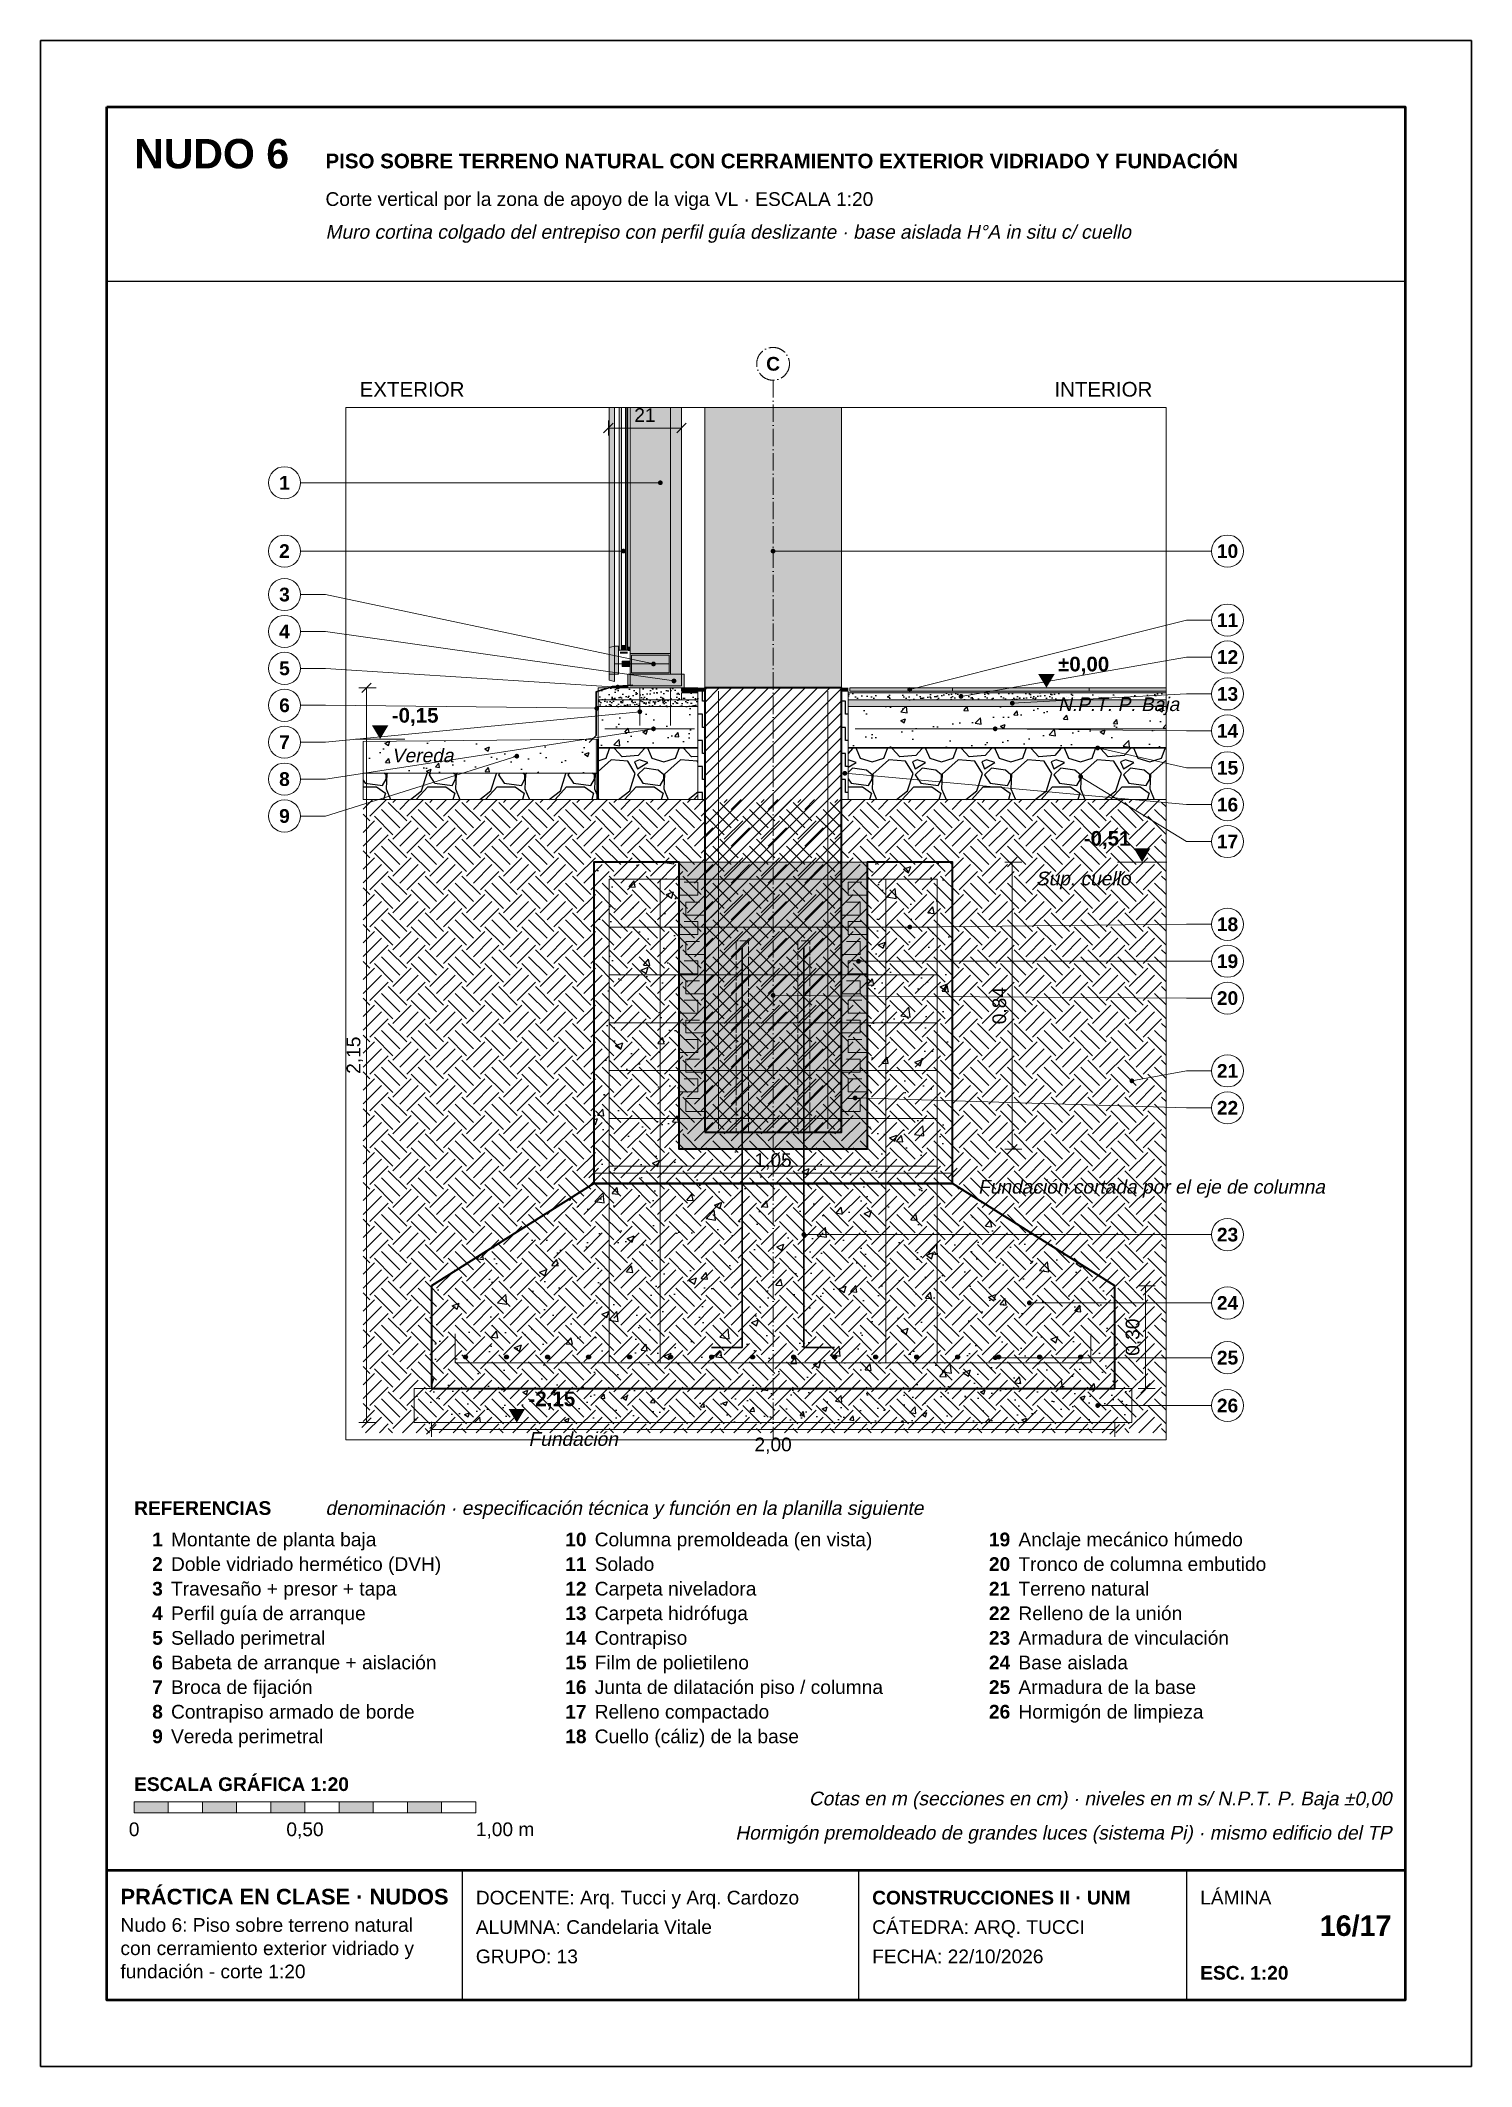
# Model space of a CAD drawing. Header units: millimetres. Extents: x 6 to 4194, y 6 to 5934.
import ezdxf
from ezdxf.enums import TextEntityAlignment as Align

# ---------------------------------------------------------------- set-up
doc = ezdxf.new("R2010")
doc.units = ezdxf.units.MM
doc.header["$LTSCALE"] = 20
doc.linetypes.add('DASHDOT', pattern=[3.556, 2.54, -0.508, 0, -0.508])
doc.linetypes.add('DASHED', pattern=[1.524, 1.27, -0.254])
for name, color, linetype in [('A-ACERO', 250, 'Continuous'), ('A-AISLACION-EPS', 50, 'Continuous'), ('A-ALUMINIO', 253, 'Continuous'), ('A-ARMADURAS', 14, 'Continuous'), ('A-BARRERAS-MEMBRANAS', 7, 'Continuous'), ('A-CONTORNOS', 7, 'Continuous'), ('A-GROUT', 251, 'Continuous'), ('A-HORMIGON-INSITU', 33, 'Continuous'), ('A-HORMIGON-PREMOLDEADO', 8, 'Continuous'), ('A-HORMIGON-SIMPLE', 9, 'Continuous'), ('A-MORTERO-CARPETAS', 252, 'Continuous'), ('A-NEOPRENO-SELLADORES', 7, 'Continuous'), ('A-PROYECCION-OCULTO', 8, 'DASHED'), ('A-SOLADOS', 31, 'Continuous'), ('A-TERRENO', 32, 'Continuous'), ('A-TOSCA', 42, 'Continuous'), ('A-VIDRIO', 4, 'Continuous'), ('A-VISTA', 8, 'Continuous'), ('X-COTAS', 3, 'Continuous'), ('X-EJES', 1, 'DASHDOT'), ('X-MARCO', 7, 'Continuous'), ('X-NIVELES', 7, 'Continuous'), ('X-REFERENCIAS', 1, 'Continuous'), ('X-ROTULO', 7, 'Continuous'), ('X-TEXTOS', 7, 'Continuous')]:
    doc.layers.add(name, color=color, linetype=linetype)
doc.styles.add('ARIAL', font='arial.ttf')
doc.styles.add('ARIAL-B', font='arialbd.ttf')

msp = doc.modelspace()

# ---------------------------------------------------------------- texts
at = {"layer": 'X-COTAS', "style": 'ARIAL'}
for s, p in [('21', (1775, 4818)), ('1,05', (2150, 2638)), ('2,00', (2150, 1806))]:
    msp.add_text(s, height=40.1, dxfattribs=at).set_placement(p, align=Align.CENTER)
for s, p in [('0,84', (2832, 3110)), ('2,15', (942, 2965)), ('0,30', (3222, 2140))]:
    msp.add_text(s, height=40.1, rotation=90, dxfattribs=at).set_placement(p, align=Align.CENTER)
at = {"layer": 'X-EJES', "color": 12, "true_color": 0xcc0000, "style": 'ARIAL-B'}
msp.add_text('C', height=40.1, dxfattribs=at).set_placement((2150, 4968), align=Align.CENTER)
at = {"layer": 'X-NIVELES', "style": 'ARIAL-B'}
for s, p in [('±0,00', (2984, 4088)), ('-0,15', (1034, 3938)), ('-2,15', (1434, 1938))]:
    msp.add_text(s, height=42.96, dxfattribs=at).set_placement(p)
at = {"layer": 'X-NIVELES', "style": 'ARIAL', "oblique": 12}
for s, height, p in [('N.P.T. P. Baja', 40.096, (2984, 3972)), ('Vereda', 40.1, (1034, 3822)), ('Fundación', 40.1, (1434, 1822))]:
    msp.add_text(s, height=height, dxfattribs=at).set_placement(p)
at = {"layer": 'X-NIVELES', "style": 'ARIAL-B'}
msp.add_text('-0,51', height=42.96, dxfattribs=at).set_placement((3196, 3578), align=Align.RIGHT)
at = {"layer": 'X-NIVELES', "style": 'ARIAL', "oblique": 12}
msp.add_text('Sup. cuello', height=40.096, dxfattribs=at).set_placement((3196, 3462), align=Align.RIGHT)
at = {"layer": 'X-REFERENCIAS', "style": 'ARIAL-B'}
for s, p in [('1', (720, 4620)), ('2', (720, 4420)), ('10', (3480, 4420)), ('3', (720, 4292.9)), ('4', (720, 4184.9)), ('11', (3480, 4218.1)), ('12', (3480, 4110.1)), ('5', (720, 4076.9)), ('13', (3480, 4002.1)), ('6', (720, 3968.9)), ('14', (3480, 3894.1)), ('7', (720, 3860.9)), ('15', (3480, 3786.1)), ('8', (720, 3752.9)), ('9', (720, 3644.9)), ('16', (3480, 3678.1)), ('17', (3480, 3570.1)), ('18', (3480, 3328)), ('19', (3480, 3220)), ('20', (3480, 3112)), ('21', (3480, 2899)), ('22', (3480, 2791)), ('23', (3480, 2420)), ('24', (3480, 2220)), ('25', (3480, 2060)), ('26', (3480, 1920))]:
    msp.add_text(s, height=40.1, dxfattribs=at).set_placement(p, align=Align.CENTER)
at = {"layer": 'X-ROTULO'}
for s, height, style, p in [('PRÁCTICA EN CLASE · NUDOS', 45.824, 'ARIAL-B', (240, 480)), ('DOCENTE: Arq. Tucci y Arq. Cardozo', 40.096, 'ARIAL', (1280, 480)), ('CONSTRUCCIONES II · UNM', 40.096, 'ARIAL-B', (2440, 480)), ('LÁMINA', 40.1, 'ARIAL', (3400, 480)), ('Nudo 6: Piso sobre terreno natural', 40.096, 'ARIAL', (240, 400)), ('ALUMNA: Candelaria Vitale', 40.096, 'ARIAL', (1280, 394)), ('CÁTEDRA: ARQ. TUCCI', 40.096, 'ARIAL', (2440, 394)), ('con cerramiento exterior vidriado y', 40.096, 'ARIAL', (240, 332)), ('fundación - corte 1:20', 40.096, 'ARIAL', (240, 264)), ('GRUPO: 13', 40.1, 'ARIAL', (1280, 308)), ('FECHA: 22/10/2026', 40.096, 'ARIAL', (2440, 308)), ('ESC. 1:20', 40.1, 'ARIAL-B', (3400, 260))]:
    msp.add_text(s, height=height, dxfattribs=dict(at, style=style)).set_placement(p)
at = {"layer": 'X-ROTULO', "style": 'ARIAL-B'}
msp.add_text('16/17', height=60.14, dxfattribs=at).set_placement((3960, 388), align=Align.RIGHT)
at = {"layer": 'X-TEXTOS'}
for s, height, style, p in [('NUDO 6', 85.92, 'ARIAL-B', (280, 5560)), ('PISO SOBRE TERRENO NATURAL CON CERRAMIENTO EXTERIOR VIDRIADO Y FUNDACIÓN', 42.96, 'ARIAL-B', (840, 5560)), ('Corte vertical por la zona de apoyo de la viga VL · ESCALA 1:20', 40.096, 'ARIAL', (840, 5450)), ('EXTERIOR', 42.96, 'ARIAL', (940, 4892)), ('REFERENCIAS', 40.096, 'ARIAL-B', (280, 1620)), ('Montante de planta baja', 40.096, 'ARIAL', (388, 1528)), ('Columna premoldeada (en vista)', 40.096, 'ARIAL', (1628, 1528)), ('Anclaje mecánico húmedo', 40.096, 'ARIAL', (2868, 1528)), ('Doble vidriado hermético (DVH)', 40.096, 'ARIAL', (388, 1456)), ('Solado', 40.1, 'ARIAL', (1628, 1456)), ('Tronco de columna embutido', 40.096, 'ARIAL', (2868, 1456)), ('Travesaño + presor + tapa', 40.096, 'ARIAL', (388, 1384)), ('Carpeta niveladora', 40.096, 'ARIAL', (1628, 1384)), ('Terreno natural', 40.096, 'ARIAL', (2868, 1384)), ('Perfil guía de arranque', 40.096, 'ARIAL', (388, 1312)), ('Carpeta hidrófuga', 40.096, 'ARIAL', (1628, 1312)), ('Relleno de la unión', 40.096, 'ARIAL', (2868, 1312)), ('Sellado perimetral', 40.096, 'ARIAL', (388, 1240)), ('Contrapiso', 40.1, 'ARIAL', (1628, 1240)), ('Armadura de vinculación', 40.096, 'ARIAL', (2868, 1240)), ('Babeta de arranque + aislación', 40.096, 'ARIAL', (388, 1168)), ('Film de polietileno', 40.096, 'ARIAL', (1628, 1168)), ('Base aislada', 40.096, 'ARIAL', (2868, 1168)), ('Broca de fijación', 40.096, 'ARIAL', (388, 1096)), ('Junta de dilatación piso / columna', 40.096, 'ARIAL', (1628, 1096)), ('Armadura de la base', 40.096, 'ARIAL', (2868, 1096)), ('Contrapiso armado de borde', 40.096, 'ARIAL', (388, 1024)), ('Relleno compactado', 40.096, 'ARIAL', (1628, 1024)), ('Hormigón de limpieza', 40.096, 'ARIAL', (2868, 1024)), ('Vereda perimetral', 40.096, 'ARIAL', (388, 952)), ('Cuello (cáliz) de la base', 40.096, 'ARIAL', (1628, 952)), ('ESCALA GRÁFICA 1:20', 40.096, 'ARIAL-B', (280, 812)), ('1,00 m', 40.1, 'ARIAL', (1280, 680))]:
    msp.add_text(s, height=height, dxfattribs=dict(at, style=style)).set_placement(p)
at = {"layer": 'X-TEXTOS', "style": 'ARIAL', "oblique": 12}
for s, p in [('Muro cortina colgado del entrepiso con perfil guía deslizante · base aislada H°A in situ c/ cuello', (840, 5354)), ('Fundación cortada por el eje de columna', (2750, 2560)), ('denominación · especificación técnica y función en la planilla siguiente', (840, 1620))]:
    msp.add_text(s, height=40.096, dxfattribs=at).set_placement(p)
at = {"layer": 'X-TEXTOS'}
for s, height, style, p in [('INTERIOR', 42.96, 'ARIAL', (3260, 4892)), ('1', 40.1, 'ARIAL-B', (364, 1528)), ('10', 40.1, 'ARIAL-B', (1604, 1528)), ('19', 40.1, 'ARIAL-B', (2844, 1528)), ('2', 40.1, 'ARIAL-B', (364, 1456)), ('11', 40.1, 'ARIAL-B', (1604, 1456)), ('20', 40.1, 'ARIAL-B', (2844, 1456)), ('3', 40.1, 'ARIAL-B', (364, 1384)), ('12', 40.1, 'ARIAL-B', (1604, 1384)), ('21', 40.1, 'ARIAL-B', (2844, 1384)), ('4', 40.1, 'ARIAL-B', (364, 1312)), ('13', 40.1, 'ARIAL-B', (1604, 1312)), ('22', 40.1, 'ARIAL-B', (2844, 1312)), ('5', 40.1, 'ARIAL-B', (364, 1240)), ('14', 40.1, 'ARIAL-B', (1604, 1240)), ('23', 40.1, 'ARIAL-B', (2844, 1240)), ('6', 40.1, 'ARIAL-B', (364, 1168)), ('15', 40.1, 'ARIAL-B', (1604, 1168)), ('24', 40.1, 'ARIAL-B', (2844, 1168)), ('7', 40.1, 'ARIAL-B', (364, 1096)), ('16', 40.1, 'ARIAL-B', (1604, 1096)), ('25', 40.1, 'ARIAL-B', (2844, 1096)), ('8', 40.1, 'ARIAL-B', (364, 1024)), ('17', 40.1, 'ARIAL-B', (1604, 1024)), ('26', 40.1, 'ARIAL-B', (2844, 1024)), ('9', 40.1, 'ARIAL-B', (364, 952)), ('18', 40.1, 'ARIAL-B', (1604, 952))]:
    msp.add_text(s, height=height, dxfattribs=dict(at, style=style)).set_placement(p, align=Align.RIGHT)
at = {"layer": 'X-TEXTOS', "style": 'ARIAL', "oblique": 12}
for s, p in [('Cotas en m (secciones en cm) · niveles en m s/ N.P.T. P. Baja ±0,00', (3960, 770)), ('Hormigón premoldeado de grandes luces (sistema Pi) · mismo edificio del TP', (3960, 670))]:
    msp.add_text(s, height=40.096, dxfattribs=at).set_placement(p, align=Align.RIGHT)
at = {"layer": 'X-TEXTOS', "style": 'ARIAL'}
for s, p in [('0', (280, 680)), ('0,50', (780, 680))]:
    msp.add_text(s, height=40.1, dxfattribs=at).set_placement(p, align=Align.CENTER)

# ---------------------------------------------------------------- hatches: boundary and pattern name
at = {"layer": 'A-ACERO', "true_color": 0x333333}
h = msp.add_hatch(color=250, dxfattribs=at)
h.dxf.hatch_style = 1
h.paths.add_polyline_path([(1702, 4140), (1724, 4140), (1724, 4146), (1702, 4146)])
at = {"layer": 'A-AISLACION-EPS'}
h = msp.add_hatch(dxfattribs=at)
h.set_pattern_fill('ZIGZAG', color=256, scale=6, angle=90)
h.paths.add_polyline_path([(1930, 3713), (1950, 3713), (1950, 4030), (1930, 4030)])
h = msp.add_hatch(dxfattribs=at)
h.set_pattern_fill('ZIGZAG', color=256, scale=6, angle=90)
h.paths.add_polyline_path([(2350, 3713), (2370, 3713), (2370, 4030), (2350, 4030)])
at = {"layer": 'A-ALUMINIO', "true_color": 0xb9c0c6}
h = msp.add_hatch(color=9, dxfattribs=at)
h.dxf.hatch_style = 1
h.paths.add_polyline_path([(1670, 4062), (1686, 4058), (1686, 4162), (1670, 4158)])
at = {"layer": 'A-ALUMINIO', "true_color": 0x9aa3ab}
h = msp.add_hatch(color=253, dxfattribs=at)
h.dxf.hatch_style = 1
h.paths.add_polyline_path([(1686, 4080), (1698, 4080), (1698, 4162), (1686, 4162)])
h = msp.add_hatch(color=253, dxfattribs=at)
h.dxf.hatch_style = 1
h.paths.add_polyline_path([(1706, 4150), (1718, 4150), (1718, 4164), (1706, 4164)])
h = msp.add_hatch(color=253, dxfattribs=at)
h.dxf.hatch_style = 1
h.paths.add_polyline_path([(1708, 4102), (1732, 4102), (1732, 4118), (1708, 4118)])
h = msp.add_hatch(color=253, dxfattribs=at)
h.dxf.hatch_style = 1
h.paths.add_polyline_path([(1732, 4080), (1850, 4080), (1850, 4140), (1732, 4140)])
h = msp.add_hatch(color=253, dxfattribs=at)
h.dxf.hatch_style = 1
h.paths.add_polyline_path([(1725, 4040), (1890, 4040), (1890, 4080), (1725, 4080)])
at = {"layer": 'A-ARMADURAS'}
h = msp.add_hatch(color=256, dxfattribs=at)
h.dxf.hatch_style = 1
h.paths.add_polyline_path([(1255.6, 2082), (1255.3, 2083.7), (1254.5, 2085.3), (1253.3, 2086.5), (1251.7, 2087.3), (1250, 2087.6), (1248.3, 2087.3), (1246.7, 2086.5), (1245.5, 2085.3), (1244.7, 2083.7), (1244.4, 2082), (1244.7, 2080.3), (1245.5, 2078.7), (1246.7, 2077.5), (1248.3, 2076.7), (1250, 2076.4), (1251.7, 2076.7), (1253.3, 2077.5), (1254.5, 2078.7), (1255.3, 2080.3)])
h = msp.add_hatch(color=256, dxfattribs=at)
h.dxf.hatch_style = 1
h.paths.add_polyline_path([(1375.6, 2082), (1375.3, 2083.7), (1374.5, 2085.3), (1373.3, 2086.5), (1371.7, 2087.3), (1370, 2087.6), (1368.3, 2087.3), (1366.7, 2086.5), (1365.5, 2085.3), (1364.7, 2083.7), (1364.4, 2082), (1364.7, 2080.3), (1365.5, 2078.7), (1366.7, 2077.5), (1368.3, 2076.7), (1370, 2076.4), (1371.7, 2076.7), (1373.3, 2077.5), (1374.5, 2078.7), (1375.3, 2080.3)])
h = msp.add_hatch(color=256, dxfattribs=at)
h.dxf.hatch_style = 1
h.paths.add_polyline_path([(1495.6, 2082), (1495.3, 2083.7), (1494.5, 2085.3), (1493.3, 2086.5), (1491.7, 2087.3), (1490, 2087.6), (1488.3, 2087.3), (1486.7, 2086.5), (1485.5, 2085.3), (1484.7, 2083.7), (1484.4, 2082), (1484.7, 2080.3), (1485.5, 2078.7), (1486.7, 2077.5), (1488.3, 2076.7), (1490, 2076.4), (1491.7, 2076.7), (1493.3, 2077.5), (1494.5, 2078.7), (1495.3, 2080.3)])
h = msp.add_hatch(color=256, dxfattribs=at)
h.dxf.hatch_style = 1
h.paths.add_polyline_path([(1615.6, 2082), (1615.3, 2083.7), (1614.5, 2085.3), (1613.3, 2086.5), (1611.7, 2087.3), (1610, 2087.6), (1608.3, 2087.3), (1606.7, 2086.5), (1605.5, 2085.3), (1604.7, 2083.7), (1604.4, 2082), (1604.7, 2080.3), (1605.5, 2078.7), (1606.7, 2077.5), (1608.3, 2076.7), (1610, 2076.4), (1611.7, 2076.7), (1613.3, 2077.5), (1614.5, 2078.7), (1615.3, 2080.3)])
h = msp.add_hatch(color=256, dxfattribs=at)
h.dxf.hatch_style = 1
h.paths.add_polyline_path([(1735.6, 2082), (1735.3, 2083.7), (1734.5, 2085.3), (1733.3, 2086.5), (1731.7, 2087.3), (1730, 2087.6), (1728.3, 2087.3), (1726.7, 2086.5), (1725.5, 2085.3), (1724.7, 2083.7), (1724.4, 2082), (1724.7, 2080.3), (1725.5, 2078.7), (1726.7, 2077.5), (1728.3, 2076.7), (1730, 2076.4), (1731.7, 2076.7), (1733.3, 2077.5), (1734.5, 2078.7), (1735.3, 2080.3)])
h = msp.add_hatch(color=256, dxfattribs=at)
h.dxf.hatch_style = 1
h.paths.add_polyline_path([(1855.6, 2082), (1855.3, 2083.7), (1854.5, 2085.3), (1853.3, 2086.5), (1851.7, 2087.3), (1850, 2087.6), (1848.3, 2087.3), (1846.7, 2086.5), (1845.5, 2085.3), (1844.7, 2083.7), (1844.4, 2082), (1844.7, 2080.3), (1845.5, 2078.7), (1846.7, 2077.5), (1848.3, 2076.7), (1850, 2076.4), (1851.7, 2076.7), (1853.3, 2077.5), (1854.5, 2078.7), (1855.3, 2080.3)])
h = msp.add_hatch(color=256, dxfattribs=at)
h.dxf.hatch_style = 1
h.paths.add_polyline_path([(1975.6, 2082), (1975.3, 2083.7), (1974.5, 2085.3), (1973.3, 2086.5), (1971.7, 2087.3), (1970, 2087.6), (1968.3, 2087.3), (1966.7, 2086.5), (1965.5, 2085.3), (1964.7, 2083.7), (1964.4, 2082), (1964.7, 2080.3), (1965.5, 2078.7), (1966.7, 2077.5), (1968.3, 2076.7), (1970, 2076.4), (1971.7, 2076.7), (1973.3, 2077.5), (1974.5, 2078.7), (1975.3, 2080.3)])
h = msp.add_hatch(color=256, dxfattribs=at)
h.dxf.hatch_style = 1
h.paths.add_polyline_path([(2095.6, 2082), (2095.3, 2083.7), (2094.5, 2085.3), (2093.3, 2086.5), (2091.7, 2087.3), (2090, 2087.6), (2088.3, 2087.3), (2086.7, 2086.5), (2085.5, 2085.3), (2084.7, 2083.7), (2084.4, 2082), (2084.7, 2080.3), (2085.5, 2078.7), (2086.7, 2077.5), (2088.3, 2076.7), (2090, 2076.4), (2091.7, 2076.7), (2093.3, 2077.5), (2094.5, 2078.7), (2095.3, 2080.3)])
h = msp.add_hatch(color=256, dxfattribs=at)
h.dxf.hatch_style = 1
h.paths.add_polyline_path([(2215.6, 2082), (2215.3, 2083.7), (2214.5, 2085.3), (2213.3, 2086.5), (2211.7, 2087.3), (2210, 2087.6), (2208.3, 2087.3), (2206.7, 2086.5), (2205.5, 2085.3), (2204.7, 2083.7), (2204.4, 2082), (2204.7, 2080.3), (2205.5, 2078.7), (2206.7, 2077.5), (2208.3, 2076.7), (2210, 2076.4), (2211.7, 2076.7), (2213.3, 2077.5), (2214.5, 2078.7), (2215.3, 2080.3)])
h = msp.add_hatch(color=256, dxfattribs=at)
h.dxf.hatch_style = 1
h.paths.add_polyline_path([(2335.6, 2082), (2335.3, 2083.7), (2334.5, 2085.3), (2333.3, 2086.5), (2331.7, 2087.3), (2330, 2087.6), (2328.3, 2087.3), (2326.7, 2086.5), (2325.5, 2085.3), (2324.7, 2083.7), (2324.4, 2082), (2324.7, 2080.3), (2325.5, 2078.7), (2326.7, 2077.5), (2328.3, 2076.7), (2330, 2076.4), (2331.7, 2076.7), (2333.3, 2077.5), (2334.5, 2078.7), (2335.3, 2080.3)])
h = msp.add_hatch(color=256, dxfattribs=at)
h.dxf.hatch_style = 1
h.paths.add_polyline_path([(2455.6, 2082), (2455.3, 2083.7), (2454.5, 2085.3), (2453.3, 2086.5), (2451.7, 2087.3), (2450, 2087.6), (2448.3, 2087.3), (2446.7, 2086.5), (2445.5, 2085.3), (2444.7, 2083.7), (2444.4, 2082), (2444.7, 2080.3), (2445.5, 2078.7), (2446.7, 2077.5), (2448.3, 2076.7), (2450, 2076.4), (2451.7, 2076.7), (2453.3, 2077.5), (2454.5, 2078.7), (2455.3, 2080.3)])
h = msp.add_hatch(color=256, dxfattribs=at)
h.dxf.hatch_style = 1
h.paths.add_polyline_path([(2575.6, 2082), (2575.3, 2083.7), (2574.5, 2085.3), (2573.3, 2086.5), (2571.7, 2087.3), (2570, 2087.6), (2568.3, 2087.3), (2566.7, 2086.5), (2565.5, 2085.3), (2564.7, 2083.7), (2564.4, 2082), (2564.7, 2080.3), (2565.5, 2078.7), (2566.7, 2077.5), (2568.3, 2076.7), (2570, 2076.4), (2571.7, 2076.7), (2573.3, 2077.5), (2574.5, 2078.7), (2575.3, 2080.3)])
h = msp.add_hatch(color=256, dxfattribs=at)
h.dxf.hatch_style = 1
h.paths.add_polyline_path([(2695.6, 2082), (2695.3, 2083.7), (2694.5, 2085.3), (2693.3, 2086.5), (2691.7, 2087.3), (2690, 2087.6), (2688.3, 2087.3), (2686.7, 2086.5), (2685.5, 2085.3), (2684.7, 2083.7), (2684.4, 2082), (2684.7, 2080.3), (2685.5, 2078.7), (2686.7, 2077.5), (2688.3, 2076.7), (2690, 2076.4), (2691.7, 2076.7), (2693.3, 2077.5), (2694.5, 2078.7), (2695.3, 2080.3)])
h = msp.add_hatch(color=256, dxfattribs=at)
h.dxf.hatch_style = 1
h.paths.add_polyline_path([(2815.6, 2082), (2815.3, 2083.7), (2814.5, 2085.3), (2813.3, 2086.5), (2811.7, 2087.3), (2810, 2087.6), (2808.3, 2087.3), (2806.7, 2086.5), (2805.5, 2085.3), (2804.7, 2083.7), (2804.4, 2082), (2804.7, 2080.3), (2805.5, 2078.7), (2806.7, 2077.5), (2808.3, 2076.7), (2810, 2076.4), (2811.7, 2076.7), (2813.3, 2077.5), (2814.5, 2078.7), (2815.3, 2080.3)])
h = msp.add_hatch(color=256, dxfattribs=at)
h.dxf.hatch_style = 1
h.paths.add_polyline_path([(2935.6, 2082), (2935.3, 2083.7), (2934.5, 2085.3), (2933.3, 2086.5), (2931.7, 2087.3), (2930, 2087.6), (2928.3, 2087.3), (2926.7, 2086.5), (2925.5, 2085.3), (2924.7, 2083.7), (2924.4, 2082), (2924.7, 2080.3), (2925.5, 2078.7), (2926.7, 2077.5), (2928.3, 2076.7), (2930, 2076.4), (2931.7, 2076.7), (2933.3, 2077.5), (2934.5, 2078.7), (2935.3, 2080.3)])
h = msp.add_hatch(color=256, dxfattribs=at)
h.dxf.hatch_style = 1
h.paths.add_polyline_path([(3055.6, 2082), (3055.3, 2083.7), (3054.5, 2085.3), (3053.3, 2086.5), (3051.7, 2087.3), (3050, 2087.6), (3048.3, 2087.3), (3046.7, 2086.5), (3045.5, 2085.3), (3044.7, 2083.7), (3044.4, 2082), (3044.7, 2080.3), (3045.5, 2078.7), (3046.7, 2077.5), (3048.3, 2076.7), (3050, 2076.4), (3051.7, 2076.7), (3053.3, 2077.5), (3054.5, 2078.7), (3055.3, 2080.3)])
at = {"layer": 'A-BARRERAS-MEMBRANAS', "true_color": 0x000000}
h = msp.add_hatch(color=18, dxfattribs=at)
h.dxf.hatch_style = 1
h.paths.add_polyline_path([(1638, 3863), (1930, 3863), (1930, 3865), (1638, 3865)])
h = msp.add_hatch(color=18, dxfattribs=at)
h.dxf.hatch_style = 1
h.paths.add_polyline_path([(2370, 3863), (3300, 3863), (3300, 3865), (2370, 3865)])
at = {"layer": 'A-GROUT'}
h = msp.add_hatch(dxfattribs=at)
h.set_pattern_fill('AR-SAND', color=256, scale=0.4)
h.paths.add_polyline_path([(1875, 2690), (2425, 2690), (2425, 3530), (1875, 3530)])
at = {"layer": 'A-HORMIGON-INSITU'}
h = msp.add_hatch(dxfattribs=at)
h.set_pattern_fill('AR-CONC', color=256, scale=1.2)
h.paths.add_polyline_path([(1625, 2590), (2675, 2590), (2675, 3530), (2425, 3530), (2425, 2690), (1875, 2690), (1875, 3530), (1625, 3530)])
h = msp.add_hatch(dxfattribs=at)
h.set_pattern_fill('AR-CONC', color=256, scale=1.2)
h.paths.add_polyline_path([(1150, 1990), (3150, 1990), (3150, 2290), (2675, 2590), (1625, 2590), (1150, 2290)])
at = {"layer": 'A-HORMIGON-PREMOLDEADO'}
h = msp.add_hatch(dxfattribs=at)
h.set_pattern_fill('ANSI31', color=256, scale=8)
h.paths.add_polyline_path([(1950, 2740), (2350, 2740), (2350, 4040), (1950, 4040)])
at = {"layer": 'A-HORMIGON-SIMPLE'}
h = msp.add_hatch(dxfattribs=at)
h.set_pattern_fill('AR-CONC', color=256, scale=0.8)
h.paths.add_polyline_path([(1638, 3865), (1930, 3865), (1930, 3985), (1638, 3985)])
h = msp.add_hatch(dxfattribs=at)
h.set_pattern_fill('AR-CONC', color=256, scale=0.8)
h.paths.add_polyline_path([(2370, 3865), (3300, 3865), (3300, 3985), (2370, 3985)])
h = msp.add_hatch(dxfattribs=at)
h.set_pattern_fill('AR-CONC', color=256, scale=0.8)
h.paths.add_polyline_path([(950, 3790), (1634, 3790), (1634, 3890), (950, 3883)])
h = msp.add_hatch(dxfattribs=at)
h.set_pattern_fill('AR-CONC', color=256, scale=0.8)
h.paths.add_polyline_path([(1100, 1890), (3200, 1890), (3200, 1990), (1100, 1990)])
at = {"layer": 'A-MORTERO-CARPETAS'}
h = msp.add_hatch(dxfattribs=at)
h.set_pattern_fill('AR-SAND', color=256, scale=0.6)
h.paths.add_polyline_path([(1638, 4005), (1930, 4005), (1930, 4040), (1638, 4040)])
h = msp.add_hatch(dxfattribs=at)
h.set_pattern_fill('AR-SAND', color=256, scale=0.4)
h.paths.add_polyline_path([(1638, 3985), (1930, 3985), (1930, 4005), (1638, 4005)])
at = {"layer": 'A-MORTERO-CARPETAS', "true_color": 0x8d8d8d}
h = msp.add_hatch(color=252, dxfattribs=at)
h.dxf.hatch_style = 1
h.paths.add_polyline_path([(1882, 4025), (1930, 4025), (1930, 4030), (1882, 4030)])
at = {"layer": 'A-MORTERO-CARPETAS'}
h = msp.add_hatch(dxfattribs=at)
h.set_pattern_fill('AR-SAND', color=256, scale=0.6)
h.paths.add_polyline_path([(1882, 4005), (1930, 4005), (1930, 4025), (1882, 4025)])
h = msp.add_hatch(dxfattribs=at)
h.set_pattern_fill('AR-SAND', color=256, scale=0.6)
h.paths.add_polyline_path([(2370, 4005), (3300, 4005), (3300, 4025), (2370, 4025)])
h = msp.add_hatch(dxfattribs=at)
h.set_pattern_fill('AR-SAND', color=256, scale=0.4)
h.paths.add_polyline_path([(2370, 3985), (3300, 3985), (3300, 4005), (2370, 4005)])
at = {"layer": 'A-MORTERO-CARPETAS', "true_color": 0x8d8d8d}
h = msp.add_hatch(color=252, dxfattribs=at)
h.dxf.hatch_style = 1
h.paths.add_polyline_path([(2375, 4025), (3300, 4025), (3300, 4030), (2375, 4030)])
at = {"layer": 'A-NEOPRENO-SELLADORES', "true_color": 0x111111}
h = msp.add_hatch(color=250, dxfattribs=at)
h.dxf.hatch_style = 1
h.paths.add_polyline_path([(1698, 4148), (1700, 4148), (1700, 4160), (1698, 4160)])
h = msp.add_hatch(color=250, dxfattribs=at)
h.dxf.hatch_style = 1
h.paths.add_polyline_path([(1706, 4150), (1718, 4150), (1718, 4154), (1706, 4154)])
h = msp.add_hatch(color=250, dxfattribs=at)
h.dxf.hatch_style = 1
h.paths.add_polyline_path([(1725, 4148), (1730, 4148), (1730, 4160), (1725, 4160)])
at = {"layer": 'A-NEOPRENO-SELLADORES', "true_color": 0x222222}
h = msp.add_hatch(color=250, dxfattribs=at)
h.dxf.hatch_style = 1
h.paths.add_polyline_path([(1670, 4040), (1725, 4040), (1725, 4044), (1670, 4044)])
at = {"layer": 'A-NEOPRENO-SELLADORES', "true_color": 0x111111}
h = msp.add_hatch(color=250, dxfattribs=at)
h.dxf.hatch_style = 1
h.paths.add_polyline_path([(1930, 4030), (1950, 4030), (1950, 4040), (1930, 4040)])
h = msp.add_hatch(color=250, dxfattribs=at)
h.dxf.hatch_style = 1
h.paths.add_polyline_path([(2350, 4030), (2370, 4030), (2370, 4040), (2350, 4040)])
h = msp.add_hatch(color=250, dxfattribs=at)
h.dxf.hatch_style = 1
h.paths.add_polyline_path([(1630, 3790), (1634, 3790), (1634, 3890), (1630, 3890)])
at = {"layer": 'A-SOLADOS', "true_color": 0xcdbb9c}
h = msp.add_hatch(color=9, dxfattribs=at)
h.dxf.hatch_style = 1
h.paths.add_polyline_path([(1882, 4030), (1930, 4030), (1930, 4040), (1882, 4040)])
h = msp.add_hatch(color=9, dxfattribs=at)
h.dxf.hatch_style = 1
h.paths.add_polyline_path([(2375, 4030), (3300, 4030), (3300, 4040), (2375, 4040)])
at = {"layer": 'A-TERRENO'}
h = msp.add_hatch(dxfattribs=at)
h.set_pattern_fill('EARTH', color=256, scale=12, angle=45)
h.paths.add_polyline_path([(950, 1860), (3300, 1860), (3300, 3713), (950, 3713)])
at = {"layer": 'A-TOSCA'}
h = msp.add_hatch(dxfattribs=at)
h.set_pattern_fill('GRAVEL', color=256, scale=8)
h.paths.add_polyline_path([(1638, 3713), (1930, 3713), (1930, 3863), (1638, 3863)])
h = msp.add_hatch(dxfattribs=at)
h.set_pattern_fill('GRAVEL', color=256, scale=8)
h.paths.add_polyline_path([(2370, 3713), (3300, 3713), (3300, 3863), (2370, 3863)])
h = msp.add_hatch(dxfattribs=at)
h.set_pattern_fill('GRAVEL', color=256, scale=8)
h.paths.add_polyline_path([(950, 3713), (1634, 3713), (1634, 3790), (950, 3790)])
at = {"layer": 'A-VIDRIO', "true_color": 0xbfe3f0}
h = msp.add_hatch(color=254, dxfattribs=at)
h.dxf.hatch_style = 1
h.paths.add_polyline_path([(1700, 4860), (1700, 4150), (1706, 4150), (1706, 4860)])
h = msp.add_hatch(color=254, dxfattribs=at)
h.dxf.hatch_style = 1
h.paths.add_polyline_path([(1718, 4860), (1718, 4150), (1725, 4150), (1725, 4860)])
at = {"layer": 'A-VISTA', "true_color": 0xe9ecee}
h = msp.add_hatch(color=7, dxfattribs=at)
h.dxf.hatch_style = 1
h.paths.add_polyline_path([(1670, 4860), (1670, 4080), (1686, 4080), (1686, 4860)])
at = {"layer": 'A-VISTA', "true_color": 0xe3e7ea}
h = msp.add_hatch(color=254, dxfattribs=at)
h.dxf.hatch_style = 1
h.paths.add_polyline_path([(1732, 4860), (1732, 4080), (1882, 4080), (1882, 4860)])
at = {"layer": 'A-VISTA', "true_color": 0xeceeef}
h = msp.add_hatch(color=7, dxfattribs=at)
h.dxf.hatch_style = 1
h.paths.add_polyline_path([(1950, 4860), (1950, 4040), (2350, 4040), (2350, 4860)])
at = {"layer": 'X-NIVELES'}
h = msp.add_hatch(color=7, dxfattribs=at)
h.dxf.hatch_style = 1
h.paths.add_polyline_path([(2950, 4040), (2926, 4080), (2974, 4080)])
h = msp.add_hatch(color=7, dxfattribs=at)
h.dxf.hatch_style = 1
h.paths.add_polyline_path([(1000, 3890), (976, 3930), (1024, 3930)])
h = msp.add_hatch(color=7, dxfattribs=at)
h.dxf.hatch_style = 1
h.paths.add_polyline_path([(3230, 3530), (3206, 3570), (3254, 3570)])
h = msp.add_hatch(color=7, dxfattribs=at)
h.dxf.hatch_style = 1
h.paths.add_polyline_path([(1400, 1890), (1376, 1930), (1424, 1930)])
at = {"layer": 'X-REFERENCIAS'}
h = msp.add_hatch(color=7, dxfattribs=at)
h.dxf.hatch_style = 1
h.paths.add_polyline_path([(1827, 4640), (1826.7, 4642.2), (1825.7, 4644.1), (1824.1, 4645.7), (1822.2, 4646.7), (1820, 4647), (1817.8, 4646.7), (1815.9, 4645.7), (1814.3, 4644.1), (1813.3, 4642.2), (1813, 4640), (1813.3, 4637.8), (1814.3, 4635.9), (1815.9, 4634.3), (1817.8, 4633.3), (1820, 4633), (1822.2, 4633.3), (1824.1, 4634.3), (1825.7, 4635.9), (1826.7, 4637.8)])
h = msp.add_hatch(color=7, dxfattribs=at)
h.dxf.hatch_style = 1
h.paths.add_polyline_path([(1719, 4440), (1718.7, 4442.2), (1717.7, 4444.1), (1716.1, 4445.7), (1714.2, 4446.7), (1712, 4447), (1709.8, 4446.7), (1707.9, 4445.7), (1706.3, 4444.1), (1705.3, 4442.2), (1705, 4440), (1705.3, 4437.8), (1706.3, 4435.9), (1707.9, 4434.3), (1709.8, 4433.3), (1712, 4433), (1714.2, 4433.3), (1716.1, 4434.3), (1717.7, 4435.9), (1718.7, 4437.8)])
h = msp.add_hatch(color=7, dxfattribs=at)
h.dxf.hatch_style = 1
h.paths.add_polyline_path([(2157, 4440), (2156.7, 4442.2), (2155.7, 4444.1), (2154.1, 4445.7), (2152.2, 4446.7), (2150, 4447), (2147.8, 4446.7), (2145.9, 4445.7), (2144.3, 4444.1), (2143.3, 4442.2), (2143, 4440), (2143.3, 4437.8), (2144.3, 4435.9), (2145.9, 4434.3), (2147.8, 4433.3), (2150, 4433), (2152.2, 4433.3), (2154.1, 4434.3), (2155.7, 4435.9), (2156.7, 4437.8)])
h = msp.add_hatch(color=7, dxfattribs=at)
h.dxf.hatch_style = 1
h.paths.add_polyline_path([(1807, 4110), (1806.7, 4112.2), (1805.7, 4114.1), (1804.1, 4115.7), (1802.2, 4116.7), (1800, 4117), (1797.8, 4116.7), (1795.9, 4115.7), (1794.3, 4114.1), (1793.3, 4112.2), (1793, 4110), (1793.3, 4107.8), (1794.3, 4105.9), (1795.9, 4104.3), (1797.8, 4103.3), (1800, 4103), (1802.2, 4103.3), (1804.1, 4104.3), (1805.7, 4105.9), (1806.7, 4107.8)])
h = msp.add_hatch(color=7, dxfattribs=at)
h.dxf.hatch_style = 1
h.paths.add_polyline_path([(1702, 4042), (1701.7, 4044.2), (1700.7, 4046.1), (1699.1, 4047.7), (1697.2, 4048.7), (1695, 4049), (1692.8, 4048.7), (1690.9, 4047.7), (1689.3, 4046.1), (1688.3, 4044.2), (1688, 4042), (1688.3, 4039.8), (1689.3, 4037.9), (1690.9, 4036.3), (1692.8, 4035.3), (1695, 4035), (1697.2, 4035.3), (1699.1, 4036.3), (1700.7, 4037.9), (1701.7, 4039.8)])
h = msp.add_hatch(color=7, dxfattribs=at)
h.dxf.hatch_style = 1
h.paths.add_polyline_path([(1867, 4060), (1866.7, 4062.2), (1865.7, 4064.1), (1864.1, 4065.7), (1862.2, 4066.7), (1860, 4067), (1857.8, 4066.7), (1855.9, 4065.7), (1854.3, 4064.1), (1853.3, 4062.2), (1853, 4060), (1853.3, 4057.8), (1854.3, 4055.9), (1855.9, 4054.3), (1857.8, 4053.3), (1860, 4053), (1862.2, 4053.3), (1864.1, 4054.3), (1865.7, 4055.9), (1866.7, 4057.8)])
h = msp.add_hatch(color=7, dxfattribs=at)
h.dxf.hatch_style = 1
h.paths.add_polyline_path([(2557, 4035), (2556.7, 4037.2), (2555.7, 4039.1), (2554.1, 4040.7), (2552.2, 4041.7), (2550, 4042), (2547.8, 4041.7), (2545.9, 4040.7), (2544.3, 4039.1), (2543.3, 4037.2), (2543, 4035), (2543.3, 4032.8), (2544.3, 4030.9), (2545.9, 4029.3), (2547.8, 4028.3), (2550, 4028), (2552.2, 4028.3), (2554.1, 4029.3), (2555.7, 4030.9), (2556.7, 4032.8)])
h = msp.add_hatch(color=7, dxfattribs=at)
h.dxf.hatch_style = 1
h.paths.add_polyline_path([(1641, 3980), (1640.7, 3982.2), (1639.7, 3984.1), (1638.1, 3985.7), (1636.2, 3986.7), (1634, 3987), (1631.8, 3986.7), (1629.9, 3985.7), (1628.3, 3984.1), (1627.3, 3982.2), (1627, 3980), (1627.3, 3977.8), (1628.3, 3975.9), (1629.9, 3974.3), (1631.8, 3973.3), (1634, 3973), (1636.2, 3973.3), (1638.1, 3974.3), (1639.7, 3975.9), (1640.7, 3977.8)])
h = msp.add_hatch(color=7, dxfattribs=at)
h.dxf.hatch_style = 1
h.paths.add_polyline_path([(1767, 3970), (1766.7, 3972.2), (1765.7, 3974.1), (1764.1, 3975.7), (1762.2, 3976.7), (1760, 3977), (1757.8, 3976.7), (1755.9, 3975.7), (1754.3, 3974.1), (1753.3, 3972.2), (1753, 3970), (1753.3, 3967.8), (1754.3, 3965.9), (1755.9, 3964.3), (1757.8, 3963.3), (1760, 3963), (1762.2, 3963.3), (1764.1, 3964.3), (1765.7, 3965.9), (1766.7, 3967.8)])
h = msp.add_hatch(color=7, dxfattribs=at)
h.dxf.hatch_style = 1
h.paths.add_polyline_path([(2707, 4015), (2706.7, 4017.2), (2705.7, 4019.1), (2704.1, 4020.7), (2702.2, 4021.7), (2700, 4022), (2697.8, 4021.7), (2695.9, 4020.7), (2694.3, 4019.1), (2693.3, 4017.2), (2693, 4015), (2693.3, 4012.8), (2694.3, 4010.9), (2695.9, 4009.3), (2697.8, 4008.3), (2700, 4008), (2702.2, 4008.3), (2704.1, 4009.3), (2705.7, 4010.9), (2706.7, 4012.8)])
h = msp.add_hatch(color=7, dxfattribs=at)
h.dxf.hatch_style = 1
h.paths.add_polyline_path([(2857, 3995), (2856.7, 3997.2), (2855.7, 3999.1), (2854.1, 4000.7), (2852.2, 4001.7), (2850, 4002), (2847.8, 4001.7), (2845.9, 4000.7), (2844.3, 3999.1), (2843.3, 3997.2), (2843, 3995), (2843.3, 3992.8), (2844.3, 3990.9), (2845.9, 3989.3), (2847.8, 3988.3), (2850, 3988), (2852.2, 3988.3), (2854.1, 3989.3), (2855.7, 3990.9), (2856.7, 3992.8)])
h = msp.add_hatch(color=7, dxfattribs=at)
h.dxf.hatch_style = 1
h.paths.add_polyline_path([(1807, 3920), (1806.7, 3922.2), (1805.7, 3924.1), (1804.1, 3925.7), (1802.2, 3926.7), (1800, 3927), (1797.8, 3926.7), (1795.9, 3925.7), (1794.3, 3924.1), (1793.3, 3922.2), (1793, 3920), (1793.3, 3917.8), (1794.3, 3915.9), (1795.9, 3914.3), (1797.8, 3913.3), (1800, 3913), (1802.2, 3913.3), (1804.1, 3914.3), (1805.7, 3915.9), (1806.7, 3917.8)])
h = msp.add_hatch(color=7, dxfattribs=at)
h.dxf.hatch_style = 1
h.paths.add_polyline_path([(2807, 3920), (2806.7, 3922.2), (2805.7, 3924.1), (2804.1, 3925.7), (2802.2, 3926.7), (2800, 3927), (2797.8, 3926.7), (2795.9, 3925.7), (2794.3, 3924.1), (2793.3, 3922.2), (2793, 3920), (2793.3, 3917.8), (2794.3, 3915.9), (2795.9, 3914.3), (2797.8, 3913.3), (2800, 3913), (2802.2, 3913.3), (2804.1, 3914.3), (2805.7, 3915.9), (2806.7, 3917.8)])
h = msp.add_hatch(color=7, dxfattribs=at)
h.dxf.hatch_style = 1
h.paths.add_polyline_path([(3107, 3864), (3106.7, 3866.2), (3105.7, 3868.1), (3104.1, 3869.7), (3102.2, 3870.7), (3100, 3871), (3097.8, 3870.7), (3095.9, 3869.7), (3094.3, 3868.1), (3093.3, 3866.2), (3093, 3864), (3093.3, 3861.8), (3094.3, 3859.9), (3095.9, 3858.3), (3097.8, 3857.3), (3100, 3857), (3102.2, 3857.3), (3104.1, 3858.3), (3105.7, 3859.9), (3106.7, 3861.8)])
h = msp.add_hatch(color=7, dxfattribs=at)
h.dxf.hatch_style = 1
h.paths.add_polyline_path([(1407, 3840), (1406.7, 3842.2), (1405.7, 3844.1), (1404.1, 3845.7), (1402.2, 3846.7), (1400, 3847), (1397.8, 3846.7), (1395.9, 3845.7), (1394.3, 3844.1), (1393.3, 3842.2), (1393, 3840), (1393.3, 3837.8), (1394.3, 3835.9), (1395.9, 3834.3), (1397.8, 3833.3), (1400, 3833), (1402.2, 3833.3), (1404.1, 3834.3), (1405.7, 3835.9), (1406.7, 3837.8)])
h = msp.add_hatch(color=7, dxfattribs=at)
h.dxf.hatch_style = 1
h.paths.add_polyline_path([(2367, 3790), (2366.7, 3792.2), (2365.7, 3794.1), (2364.1, 3795.7), (2362.2, 3796.7), (2360, 3797), (2357.8, 3796.7), (2355.9, 3795.7), (2354.3, 3794.1), (2353.3, 3792.2), (2353, 3790), (2353.3, 3787.8), (2354.3, 3785.9), (2355.9, 3784.3), (2357.8, 3783.3), (2360, 3783), (2362.2, 3783.3), (2364.1, 3784.3), (2365.7, 3785.9), (2366.7, 3787.8)])
h = msp.add_hatch(color=7, dxfattribs=at)
h.dxf.hatch_style = 1
h.paths.add_polyline_path([(3057, 3780), (3056.7, 3782.2), (3055.7, 3784.1), (3054.1, 3785.7), (3052.2, 3786.7), (3050, 3787), (3047.8, 3786.7), (3045.9, 3785.7), (3044.3, 3784.1), (3043.3, 3782.2), (3043, 3780), (3043.3, 3777.8), (3044.3, 3775.9), (3045.9, 3774.3), (3047.8, 3773.3), (3050, 3773), (3052.2, 3773.3), (3054.1, 3774.3), (3055.7, 3775.9), (3056.7, 3777.8)])
h = msp.add_hatch(color=7, dxfattribs=at)
h.dxf.hatch_style = 1
h.paths.add_polyline_path([(2557, 3340), (2556.7, 3342.2), (2555.7, 3344.1), (2554.1, 3345.7), (2552.2, 3346.7), (2550, 3347), (2547.8, 3346.7), (2545.9, 3345.7), (2544.3, 3344.1), (2543.3, 3342.2), (2543, 3340), (2543.3, 3337.8), (2544.3, 3335.9), (2545.9, 3334.3), (2547.8, 3333.3), (2550, 3333), (2552.2, 3333.3), (2554.1, 3334.3), (2555.7, 3335.9), (2556.7, 3337.8)])
h = msp.add_hatch(color=7, dxfattribs=at)
h.dxf.hatch_style = 1
h.paths.add_polyline_path([(2407, 3240), (2406.7, 3242.2), (2405.7, 3244.1), (2404.1, 3245.7), (2402.2, 3246.7), (2400, 3247), (2397.8, 3246.7), (2395.9, 3245.7), (2394.3, 3244.1), (2393.3, 3242.2), (2393, 3240), (2393.3, 3237.8), (2394.3, 3235.9), (2395.9, 3234.3), (2397.8, 3233.3), (2400, 3233), (2402.2, 3233.3), (2404.1, 3234.3), (2405.7, 3235.9), (2406.7, 3237.8)])
h = msp.add_hatch(color=7, dxfattribs=at)
h.dxf.hatch_style = 1
h.paths.add_polyline_path([(2157, 3140), (2156.7, 3142.2), (2155.7, 3144.1), (2154.1, 3145.7), (2152.2, 3146.7), (2150, 3147), (2147.8, 3146.7), (2145.9, 3145.7), (2144.3, 3144.1), (2143.3, 3142.2), (2143, 3140), (2143.3, 3137.8), (2144.3, 3135.9), (2145.9, 3134.3), (2147.8, 3133.3), (2150, 3133), (2152.2, 3133.3), (2154.1, 3134.3), (2155.7, 3135.9), (2156.7, 3137.8)])
h = msp.add_hatch(color=7, dxfattribs=at)
h.dxf.hatch_style = 1
h.paths.add_polyline_path([(2397, 2840), (2396.7, 2842.2), (2395.7, 2844.1), (2394.1, 2845.7), (2392.2, 2846.7), (2390, 2847), (2387.8, 2846.7), (2385.9, 2845.7), (2384.3, 2844.1), (2383.3, 2842.2), (2383, 2840), (2383.3, 2837.8), (2384.3, 2835.9), (2385.9, 2834.3), (2387.8, 2833.3), (2390, 2833), (2392.2, 2833.3), (2394.1, 2834.3), (2395.7, 2835.9), (2396.7, 2837.8)])
h = msp.add_hatch(color=7, dxfattribs=at)
h.dxf.hatch_style = 1
h.paths.add_polyline_path([(3207, 2890), (3206.7, 2892.2), (3205.7, 2894.1), (3204.1, 2895.7), (3202.2, 2896.7), (3200, 2897), (3197.8, 2896.7), (3195.9, 2895.7), (3194.3, 2894.1), (3193.3, 2892.2), (3193, 2890), (3193.3, 2887.8), (3194.3, 2885.9), (3195.9, 2884.3), (3197.8, 2883.3), (3200, 2883), (3202.2, 2883.3), (3204.1, 2884.3), (3205.7, 2885.9), (3206.7, 2887.8)])
h = msp.add_hatch(color=7, dxfattribs=at)
h.dxf.hatch_style = 1
h.paths.add_polyline_path([(2247, 2440), (2246.7, 2442.2), (2245.7, 2444.1), (2244.1, 2445.7), (2242.2, 2446.7), (2240, 2447), (2237.8, 2446.7), (2235.9, 2445.7), (2234.3, 2444.1), (2233.3, 2442.2), (2233, 2440), (2233.3, 2437.8), (2234.3, 2435.9), (2235.9, 2434.3), (2237.8, 2433.3), (2240, 2433), (2242.2, 2433.3), (2244.1, 2434.3), (2245.7, 2435.9), (2246.7, 2437.8)])
h = msp.add_hatch(color=7, dxfattribs=at)
h.dxf.hatch_style = 1
h.paths.add_polyline_path([(2907, 2240), (2906.7, 2242.2), (2905.7, 2244.1), (2904.1, 2245.7), (2902.2, 2246.7), (2900, 2247), (2897.8, 2246.7), (2895.9, 2245.7), (2894.3, 2244.1), (2893.3, 2242.2), (2893, 2240), (2893.3, 2237.8), (2894.3, 2235.9), (2895.9, 2234.3), (2897.8, 2233.3), (2900, 2233), (2902.2, 2233.3), (2904.1, 2234.3), (2905.7, 2235.9), (2906.7, 2237.8)])
h = msp.add_hatch(color=7, dxfattribs=at)
h.dxf.hatch_style = 1
h.paths.add_polyline_path([(2807, 2080), (2806.7, 2082.2), (2805.7, 2084.1), (2804.1, 2085.7), (2802.2, 2086.7), (2800, 2087), (2797.8, 2086.7), (2795.9, 2085.7), (2794.3, 2084.1), (2793.3, 2082.2), (2793, 2080), (2793.3, 2077.8), (2794.3, 2075.9), (2795.9, 2074.3), (2797.8, 2073.3), (2800, 2073), (2802.2, 2073.3), (2804.1, 2074.3), (2805.7, 2075.9), (2806.7, 2077.8)])
h = msp.add_hatch(color=7, dxfattribs=at)
h.dxf.hatch_style = 1
h.paths.add_polyline_path([(3107, 1940), (3106.7, 1942.2), (3105.7, 1944.1), (3104.1, 1945.7), (3102.2, 1946.7), (3100, 1947), (3097.8, 1946.7), (3095.9, 1945.7), (3094.3, 1944.1), (3093.3, 1942.2), (3093, 1940), (3093.3, 1937.8), (3094.3, 1935.9), (3095.9, 1934.3), (3097.8, 1933.3), (3100, 1933), (3102.2, 1933.3), (3104.1, 1934.3), (3105.7, 1935.9), (3106.7, 1937.8)])
at = {"layer": 'X-TEXTOS'}
h = msp.add_hatch(color=7, dxfattribs=at)
h.dxf.hatch_style = 1
h.paths.add_polyline_path([(280, 780), (380, 780), (380, 748), (280, 748)])
h = msp.add_hatch(color=7, dxfattribs=at)
h.dxf.hatch_style = 1
h.paths.add_polyline_path([(480, 780), (580, 780), (580, 748), (480, 748)])
h = msp.add_hatch(color=7, dxfattribs=at)
h.dxf.hatch_style = 1
h.paths.add_polyline_path([(680, 780), (780, 780), (780, 748), (680, 748)])
h = msp.add_hatch(color=7, dxfattribs=at)
h.dxf.hatch_style = 1
h.paths.add_polyline_path([(880, 780), (980, 780), (980, 748), (880, 748)])
h = msp.add_hatch(color=7, dxfattribs=at)
h.dxf.hatch_style = 1
h.paths.add_polyline_path([(1080, 780), (1180, 780), (1180, 748), (1080, 748)])

# ---------------------------------------------------------------- linework, layer by layer
at = {"layer": 'A-ARMADURAS', "lineweight": 13}
for points in [[(1990, 2750), (1990, 4030)], [(2310, 2750), (2310, 4030)], [(1658, 3920), (1920, 3920)], [(2390, 3920), (3300, 3920)], [(1670, 3480), (2630, 3480)], [(1670, 3340), (2630, 3340)], [(1670, 3200), (2630, 3200)], [(1670, 3060), (2630, 3060)], [(1670, 2920), (2630, 2920)], [(1670, 2780), (2630, 2780)], [(1670, 2640), (2630, 2640)]]:
    msp.add_lwpolyline(points, dxfattribs=at)
at = {"layer": 'A-ARMADURAS', "lineweight": 18}
for points in [[(1710, 2065), (1670, 2065), (1670, 3480)], [(1860, 2065), (1820, 2065), (1820, 3480)], [(1875, 3433), (1930, 3433), (1930, 3471), (1890, 3471)], [(2425, 3433), (2370, 3433), (2370, 3471), (2410, 3471)], [(2440, 2065), (2480, 2065), (2480, 3480)], [(2590, 2065), (2630, 2065), (2630, 3480)], [(1950, 3375), (1895, 3375), (1895, 3413), (1935, 3413)], [(2350, 3375), (2405, 3375), (2405, 3413), (2365, 3413)], [(1875, 3318), (1930, 3318), (1930, 3356), (1890, 3356)], [(2425, 3318), (2370, 3318), (2370, 3356), (2410, 3356)], [(1950, 3260), (1895, 3260), (1895, 3298), (1935, 3298)], [(2350, 3260), (2405, 3260), (2405, 3298), (2365, 3298)], [(1875, 3203), (1930, 3203), (1930, 3241), (1890, 3241)], [(2425, 3203), (2370, 3203), (2370, 3241), (2410, 3241)], [(1950, 3145), (1895, 3145), (1895, 3183), (1935, 3183)], [(2350, 3145), (2405, 3145), (2405, 3183), (2365, 3183)], [(1875, 3088), (1930, 3088), (1930, 3126), (1890, 3126)], [(2425, 3088), (2370, 3088), (2370, 3126), (2410, 3126)], [(1950, 3030), (1895, 3030), (1895, 3068), (1935, 3068)], [(2350, 3030), (2405, 3030), (2405, 3068), (2365, 3068)], [(1875, 2973), (1930, 2973), (1930, 3011), (1890, 3011)], [(2425, 2973), (2370, 2973), (2370, 3011), (2410, 3011)], [(1950, 2915), (1895, 2915), (1895, 2953), (1935, 2953)], [(2350, 2915), (2405, 2915), (2405, 2953), (2365, 2953)], [(1875, 2858), (1930, 2858), (1930, 2896), (1890, 2896)], [(2425, 2858), (2370, 2858), (2370, 2896), (2410, 2896)], [(1950, 2800), (1895, 2800), (1895, 2838), (1935, 2838)], [(2350, 2800), (2405, 2800), (2405, 2838), (2365, 2838)]]:
    msp.add_lwpolyline(points, dxfattribs=at)
at = {"layer": 'A-ARMADURAS', "lineweight": 30}
for points in [[(1970, 2110), (2060, 2110), (2060, 3280)], [(2330, 2110), (2240, 2110), (2240, 3280)]]:
    msp.add_lwpolyline(points, dxfattribs=at)
at = {"layer": 'A-ARMADURAS', "lineweight": 20}
msp.add_lwpolyline([(1220, 2150), (1220, 2065), (3080, 2065), (3080, 2150)], dxfattribs=at)
at = {"layer": 'A-ARMADURAS'}
for centre in [(1250, 2082), (1370, 2082), (1490, 2082), (1610, 2082), (1730, 2082), (1850, 2082), (1970, 2082), (2090, 2082), (2210, 2082), (2330, 2082), (2450, 2082), (2570, 2082), (2690, 2082), (2810, 2082), (2930, 2082), (3050, 2082)]:
    msp.add_circle(centre, 5.6, dxfattribs=at)
at = {"layer": 'A-CONTORNOS', "lineweight": 18}
for points in [[(1700, 4860), (1700, 4150), (1706, 4150), (1706, 4860)], [(1718, 4860), (1718, 4150), (1725, 4150), (1725, 4860)], [(1732, 4080), (1850, 4080), (1850, 4140), (1732, 4140)], [(1638, 4005), (1930, 4005), (1930, 4040), (1638, 4040)], [(1725, 4040), (1890, 4040), (1890, 4080), (1725, 4080)], [(1882, 4030), (1930, 4030), (1930, 4040), (1882, 4040)], [(2375, 4030), (3300, 4030), (3300, 4040), (2375, 4040)], [(1638, 3985), (1930, 3985), (1930, 4005), (1638, 4005)], [(1638, 3865), (1930, 3865), (1930, 3985), (1638, 3985)], [(1882, 4005), (1930, 4005), (1930, 4025), (1882, 4025)], [(1930, 3713), (1950, 3713), (1950, 4030), (1930, 4030)], [(2350, 3713), (2370, 3713), (2370, 4030), (2350, 4030)], [(2370, 4005), (3300, 4005), (3300, 4025), (2370, 4025)], [(2370, 3985), (3300, 3985), (3300, 4005), (2370, 4005)], [(2370, 3865), (3300, 3865), (3300, 3985), (2370, 3985)], [(950, 3790), (1634, 3790), (1634, 3890), (950, 3883)], [(1638, 3713), (1930, 3713), (1930, 3863), (1638, 3863)], [(2370, 3713), (3300, 3713), (3300, 3863), (2370, 3863)], [(950, 3713), (1634, 3713), (1634, 3790), (950, 3790)], [(1875, 2690), (2425, 2690), (2425, 3530), (1875, 3530)], [(1100, 1890), (3200, 1890), (3200, 1990), (1100, 1990)]]:
    msp.add_lwpolyline(points, close=True, dxfattribs=at)
at = {"layer": 'A-CONTORNOS', "lineweight": 13}
for points in [[(1721.5, 4150), (1721.5, 4860)], [(1850, 4080), (1850, 4860)], [(1686, 4110), (1770, 4110)], [(1736, 4110), (1846, 4110)], [(1760, 4040), (1760, 3930)], [(1850, 4040), (1850, 3930)], [(2675, 4030), (2675, 4040)], [(3075, 4030), (3075, 4040)]]:
    msp.add_lwpolyline(points, dxfattribs=at)
for points in [[(1670, 4062), (1686, 4058), (1686, 4162), (1670, 4158)], [(1686, 4080), (1698, 4080), (1698, 4162), (1686, 4162)], [(1706, 4150), (1718, 4150), (1718, 4164), (1706, 4164)], [(1708, 4102), (1732, 4102), (1732, 4118), (1708, 4118)], [(1736, 4084), (1846, 4084), (1846, 4136), (1736, 4136)], [(1732, 4046), (1882, 4046), (1882, 4080), (1732, 4080)]]:
    msp.add_lwpolyline(points, close=True, dxfattribs=at)
at = {"layer": 'A-CONTORNOS', "lineweight": 30}
msp.add_lwpolyline([(1740, 4048), (1680, 4044), (1632, 4028), (1632, 3900), (1612, 3880)], dxfattribs=at)
at = {"layer": 'A-CONTORNOS', "lineweight": 35}
for points in [[(1950, 2740), (2350, 2740), (2350, 4040), (1950, 4040)], [(1625, 2590), (2675, 2590), (2675, 3530), (2425, 3530), (2425, 2690), (1875, 2690), (1875, 3530), (1625, 3530)], [(1150, 1990), (3150, 1990), (3150, 2290), (2675, 2590), (1625, 2590), (1150, 2290)]]:
    msp.add_lwpolyline(points, close=True, dxfattribs=at)
at = {"layer": 'A-CONTORNOS', "lineweight": 50}
msp.add_lwpolyline([(1636, 3890), (1636, 3713)], dxfattribs=at)
at = {"layer": 'A-CONTORNOS', "lineweight": 18}
msp.add_lwpolyline([(950, 3713), (1636, 3713)], dxfattribs=at)
at = {"layer": 'A-PROYECCION-OCULTO', "lineweight": 13}
for points in [[(2042, 2740), (2078, 2740), (2078, 3300), (2042, 3300)], [(2222, 2740), (2258, 2740), (2258, 3300), (2222, 3300)]]:
    msp.add_lwpolyline(points, close=True, dxfattribs=at)
at = {"layer": 'A-VISTA', "lineweight": 13}
for points in [[(1670, 4860), (1670, 4080), (1686, 4080), (1686, 4860)], [(1732, 4860), (1732, 4080), (1882, 4080), (1882, 4860)], [(1950, 4860), (1950, 4040), (2350, 4040), (2350, 4860)]]:
    msp.add_lwpolyline(points, close=True, dxfattribs=at)
at = {"layer": 'X-COTAS', "lineweight": 25}
for points in [[(1654, 4786), (1682, 4814)], [(1868, 4786), (1896, 4814)], [(946, 4026), (974, 4054)], [(2836, 3516), (2864, 3544)], [(2836, 2676), (2864, 2704)], [(1611, 2606), (1639, 2634)], [(2661, 2606), (2689, 2634)], [(3226, 2276), (3254, 2304)], [(3226, 1976), (3254, 2004)], [(946, 1876), (974, 1904)], [(1136, 1856), (1164, 1884)], [(3136, 1856), (3164, 1884)]]:
    msp.add_lwpolyline(points, dxfattribs=at)
at = {"layer": 'X-COTAS', "lineweight": 13}
for points in [[(1668, 4822), (1668, 4778)], [(1882, 4822), (1882, 4778)], [(1668, 4800), (1882, 4800)], [(938, 4040), (988, 4040)], [(960, 1890), (960, 4040)], [(2828, 3530), (2878, 3530)], [(2850, 2690), (2850, 3530)], [(2828, 2690), (2878, 2690)], [(1625, 2642), (1625, 2598)], [(1625, 2620), (2675, 2620)], [(2675, 2642), (2675, 2598)], [(3218, 2290), (3268, 2290)], [(3240, 1990), (3240, 2290)], [(3218, 1990), (3268, 1990)], [(938, 1890), (988, 1890)], [(1150, 1892), (1150, 1848)], [(1150, 1870), (3150, 1870)], [(3150, 1892), (3150, 1848)]]:
    msp.add_lwpolyline(points, dxfattribs=at)
at = {"layer": 'X-EJES', "color": 12, "lineweight": 13, "true_color": 0xcc0000}
msp.add_lwpolyline([(2150, 4940), (2150, 1840)], dxfattribs=at)
at = {"layer": 'X-EJES', "color": 12, "lineweight": 18, "true_color": 0xcc0000}
msp.add_circle((2150, 4988), 48, dxfattribs=at)
at = {"layer": 'X-MARCO', "lineweight": 30}
msp.add_lwpolyline([(6, 5934), (4194, 5934), (4194, 6), (6, 6)], close=True, dxfattribs=at)
at = {"layer": 'X-MARCO', "lineweight": 50}
msp.add_lwpolyline([(200, 5740), (4000, 5740), (4000, 200), (200, 200)], close=True, dxfattribs=at)
at = {"layer": 'X-NIVELES', "lineweight": 13}
for points in [[(2878, 4040), (3022, 4040)], [(928, 3890), (1072, 3890)], [(3158, 3530), (3302, 3530)], [(1328, 1890), (1472, 1890)]]:
    msp.add_lwpolyline(points, dxfattribs=at)
at = {"layer": 'X-REFERENCIAS', "lineweight": 13}
for points in [[(1820, 4640), (840, 4640), (767, 4640)], [(1712, 4440), (840, 4440), (767, 4440)], [(2150, 4440), (3360, 4440), (3433, 4440)], [(1800, 4110), (840, 4312.9), (767, 4312.9)], [(2550, 4035), (3360, 4238.1), (3433, 4238.1)], [(1860, 4060), (840, 4204.9), (767, 4204.9)], [(1695, 4042), (840, 4096.9), (767, 4096.9)], [(2700, 4015), (3360, 4130.1), (3433, 4130.1)], [(1634, 3980), (840, 3988.9), (767, 3988.9)], [(2850, 3995), (3360, 4022.1), (3433, 4022.1)], [(1760, 3970), (840, 3880.9), (767, 3880.9)], [(1800, 3920), (840, 3772.9), (767, 3772.9)], [(2800, 3920), (3360, 3914.1), (3433, 3914.1)], [(3100, 3864), (3360, 3806.1), (3433, 3806.1)], [(1400, 3840), (840, 3664.9), (767, 3664.9)], [(2360, 3790), (3360, 3698.1), (3433, 3698.1)], [(3050, 3780), (3360, 3590.1), (3433, 3590.1)], [(2550, 3340), (3360, 3348), (3433, 3348)], [(2400, 3240), (3360, 3240), (3433, 3240)], [(2150, 3140), (3360, 3132), (3433, 3132)], [(3200, 2890), (3360, 2919), (3433, 2919)], [(2390, 2840), (3360, 2811), (3433, 2811)], [(2240, 2440), (3360, 2440), (3433, 2440)], [(2900, 2240), (3360, 2240), (3433, 2240)], [(2800, 2080), (3360, 2080), (3433, 2080)], [(3100, 1940), (3360, 1940), (3433, 1940)]]:
    msp.add_lwpolyline(points, dxfattribs=at)
at = {"layer": 'X-REFERENCIAS', "lineweight": 18}
for centre in [(720, 4640), (720, 4440), (3480, 4440), (720, 4312.9), (3480, 4238.1), (720, 4204.9), (3480, 4130.1), (720, 4096.9), (720, 3988.9), (3480, 4022.1), (720, 3880.9), (3480, 3914.1), (720, 3772.9), (3480, 3806.1), (3480, 3698.1), (720, 3664.9), (3480, 3590.1), (3480, 3348), (3480, 3240), (3480, 3132), (3480, 2919), (3480, 2811), (3480, 2440), (3480, 2240), (3480, 2080), (3480, 1940)]:
    msp.add_circle(centre, 47, dxfattribs=at)
at = {"layer": 'X-ROTULO', "lineweight": 50}
msp.add_lwpolyline([(200, 580), (4000, 580), (4000, 200), (200, 200)], close=True, dxfattribs=at)
at = {"layer": 'X-ROTULO', "lineweight": 25}
for points in [[(1240, 580), (1240, 200)], [(2400, 580), (2400, 200)], [(3360, 580), (3360, 200)]]:
    msp.add_lwpolyline(points, dxfattribs=at)
at = {"layer": 'X-TEXTOS', "lineweight": 25}
msp.add_lwpolyline([(200, 5230), (4000, 5230)], dxfattribs=at)
at = {"layer": 'X-TEXTOS', "lineweight": 13}
for points in [[(900, 4860), (3300, 4860), (3300, 1840), (900, 1840)], [(280, 780), (380, 780), (380, 748), (280, 748)], [(380, 780), (480, 780), (480, 748), (380, 748)], [(480, 780), (580, 780), (580, 748), (480, 748)], [(580, 780), (680, 780), (680, 748), (580, 748)], [(680, 780), (780, 780), (780, 748), (680, 748)], [(780, 780), (880, 780), (880, 748), (780, 748)], [(880, 780), (980, 780), (980, 748), (880, 748)], [(980, 780), (1080, 780), (1080, 748), (980, 748)], [(1080, 780), (1180, 780), (1180, 748), (1080, 748)], [(1180, 780), (1280, 780), (1280, 748), (1180, 748)]]:
    msp.add_lwpolyline(points, close=True, dxfattribs=at)

msp.set_redraw_order([(e.dxf.handle, doc.entitydb.next_handle()) for e in msp.query("TEXT MTEXT ATTDEF DIMENSION ARC_DIMENSION")])  # texts and dimensions are drawn at this point

doc.saveas('drawing.dxf')
